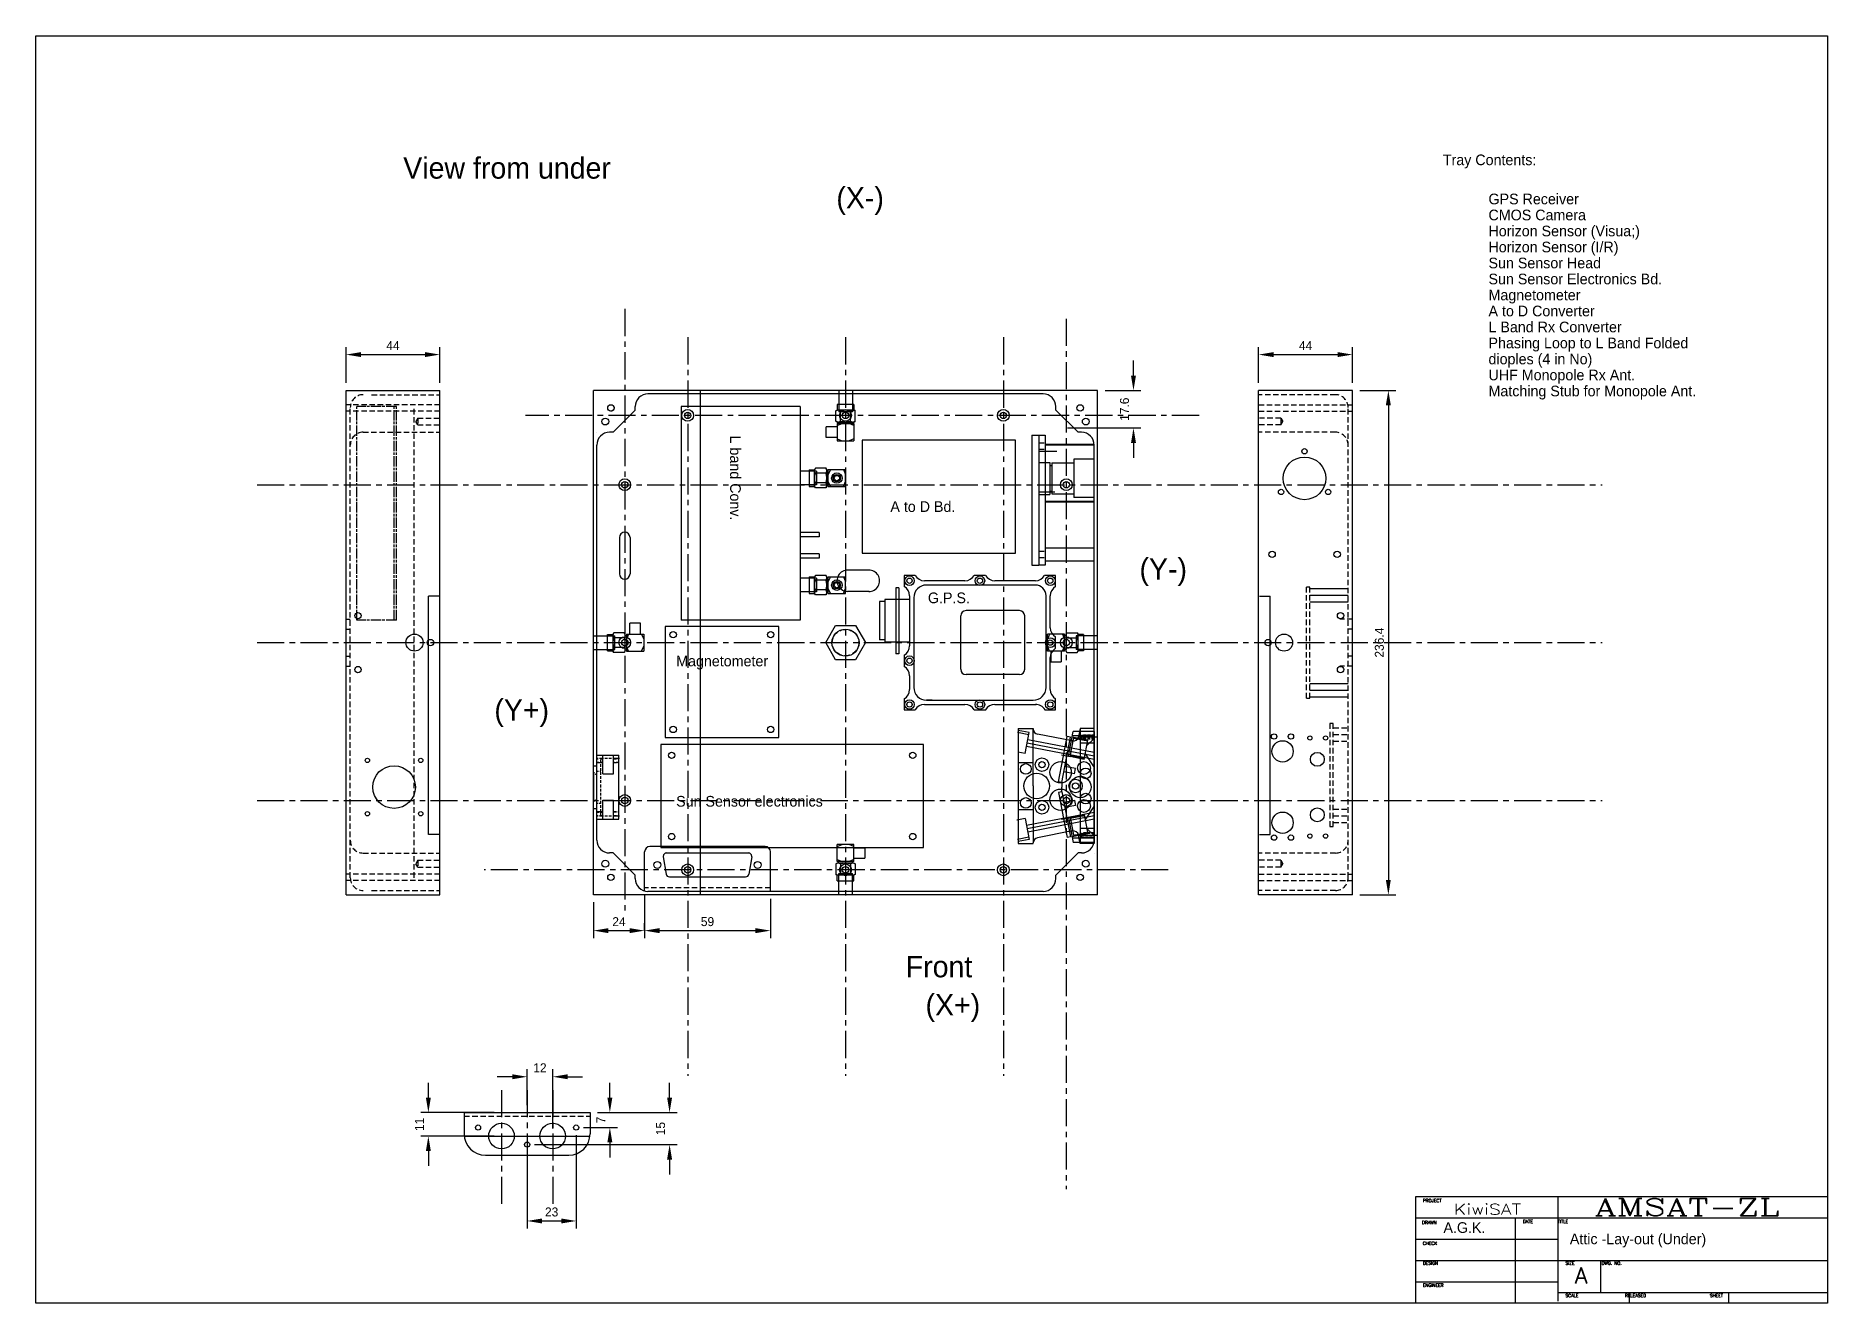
# Model space of a CAD drawing. Header units: millimetres. Extents: x 0 to 840, y 0 to 594.
import ezdxf
from ezdxf.enums import TextEntityAlignment as Align

# ---------------------------------------------------------------- set-up
doc = ezdxf.new("R2010")
doc.units = ezdxf.units.MM
doc.header["$LTSCALE"] = 0.4
doc.header["$PDMODE"] = 3
for name, pattern in [('AM_ISO08W050', [18, 12, -1.5, 3, -1.5]), ('CENTER', [50.8, 31.75, -6.35, 6.35, -6.35]), ('HIDDEN', [9.525, 6.35, -3.175]), ('HIDDEN2', [4.7625, 3.175, -1.5875])]:
    doc.linetypes.add(name, pattern=pattern)
doc.layers.add('AM_5', color=3, linetype='Continuous', lineweight=25)
doc.layers.add('AM_7', color=4, linetype='AM_ISO08W050', lineweight=25)
for name, color, linetype in [('BORDER', 7, 'Continuous'), ('CL', 3, 'CENTER'), ('DIMS', 6, 'Continuous'), ('HID', 2, 'HIDDEN'), ('HIDDEN', 2, 'HIDDEN2'), ('OUT', 1, 'Continuous'), ('S2', 7, 'Continuous'), ('SECT', 4, 'Continuous')]:
    doc.layers.add(name, color=color, linetype=linetype)
doc.styles.add('COMPLEX', font='complex', dxfattribs={"width": 1.5, "height": 8})
doc.styles.add('SIMPLEX', font='simplex', dxfattribs={"height": 0.06})
doc.dimstyles.new('A3DIM$0', dxfattribs={"dimscale": 1.4, "dimtxt": 3, "dimasz": 5, "dimexe": 2.5, "dimexo": 2.5, "dimgap": 1.5, "dimtad": 1, "dimtoh": 1, "dimdsep": 46, "dimtxsty": 'Standard', "dimcen": 2, "dimazin": 2, "dimtfac": 1, "dimtofl": 0, "dimtmove": 0, "dimatfit": 3, "dimfxl": 0, "dimarcsym": 0})

msp = doc.modelspace()

# ---------------------------------------------------------------- texts
for s, p in [('Tray Contents:', (659.611, 533.386)), ('GPS Receiver', (681.022, 515.042)), ('CMOS Camera', (681.022, 507.542)), ('Horizon Sensor (Visua;)', (681.022, 500.042)), ('Horizon Sensor (I/R)', (681.022, 492.542)), ('Sun Sensor Head', (681.022, 485.042)), ('Sun Sensor Electronics Bd.', (681.022, 477.542)), ('Magnetometer', (681.022, 470.042)), ('A to D Converter', (681.022, 462.542)), ('L Band Rx Converter', (681.022, 455.042)), ('Phasing Loop to L Band Folded ', (681.022, 447.542)), ('dioples (4 in No)', (681.022, 440.042)), ('UHF Monopole Rx Ant.', (681.022, 432.542)), ('Matching Stub for Monopole Ant.', (681.022, 425.042)), ('A.G.K.', (659.907, 32.923)), ('Attic -Lay-out (Under)', (719.16, 27.617))]:
    msp.add_text(s, height=5).set_placement(p)
at = {"layer": 'BORDER', "style": 'SIMPLEX'}
for s, height, p in [('PROJECT', 1.5, (650.242, 47.333)), ('DRAWN', 1.5, (649.893, 37.066)), ('DATE          TITLE', 1.49999, (697.114, 37.545)), ('CHECK', 1.5, (650.242, 27.278)), ('DESIGN', 1.5, (650.242, 17.986)), ('SIZE           DWG. NO.', 1.49999, (717.113, 17.986)), ('ENGINEER', 1.5, (650.242, 7.702)), ('SCALE                   RELEASED                          SHEET', 1.49999, (717.113, 2.817))]:
    msp.add_text(s, height=height, dxfattribs=at).set_placement(p)
at = {"layer": 'BORDER'}
for s, height, style, width, p in [('KiwiSAT', 5, 'SIMPLEX', 1.3, (680.567, 41.473)), ('AMSAT-ZL', 8, 'COMPLEX', 1.5, (773.985, 40.978))]:
    msp.add_text(s, height=height, dxfattribs=dict(at, style=style, width=width)).set_placement(p, align=Align.CENTER)
at = {"layer": 'BORDER', "style": 'SIMPLEX'}
msp.add_text('A', height=7.62, dxfattribs=at).set_placement((724.476, 9.143), align=Align.CENTER)
at = {"layer": 'OUT'}
for s, height, p in [('View from under', 10, (172.238, 527.071)), ('(X-)', 10, (375.295, 513.095)), ('A to D Bd.', 5, (400.618, 370.849)), ('(Y-)', 10, (517.395, 339.155)), ('G.P.S.', 5, (418.222, 328.081)), ('Magnetometer', 5, (300.191, 298.474)), ('(Y+)', 10, (214.956, 273.073)), ('Sun Sensor electronics', 5, (300.166, 232.74)), ('Front ', 10, (407.812, 152.727)), ('(X+)', 10, (417.089, 134.833))]:
    msp.add_text(s, height=height, dxfattribs=at).set_placement(p)
msp.add_text('L band Conv.', height=5, rotation=270, dxfattribs=at).set_placement((325.485, 406.634))

# ---------------------------------------------------------------- blocks, each defined once
blk = doc.blocks.new('*D21')
at = {"layer": 'AM_5', "color": 0, "lineweight": -2}
for p, q in [((620.77, 427.8), (637.57, 427.8)), ((634.07, 420.8), (634.07, 198.4)), ((620.77, 191.4), (637.57, 191.4))]:
    blk.add_line(p, q, dxfattribs=at)
at = {"layer": 'AM_5', "color": 0}
for points in [[(632.9, 420.8), (635.23, 420.8), (634.07, 427.8)], [(632.9, 198.4), (635.23, 198.4), (634.07, 191.4)]]:
    blk.add_solid(points, dxfattribs=at)
at = {"layer": 'Defpoints', "color": 0}
for p in [(617.27, 427.8), (617.27, 191.4), (634.07, 191.4)]:
    blk.add_point(p, dxfattribs=at)
at = {"layer": 'AM_5', "color": 0, "insert": (629.87, 309.6), "char_height": 4.2, "attachment_point": 5, "rotation": 90}
blk.add_mtext('236.4', dxfattribs=at)
blk = doc.blocks.new('*D22')
at = {"layer": 'AM_5', "color": 0, "lineweight": -2}
for p, q in [((261.38, 187.9), (261.38, 171.1)), ((285.38, 191.1), (285.38, 171.1)), ((268.38, 174.6), (278.38, 174.6))]:
    blk.add_line(p, q, dxfattribs=at)
at = {"layer": 'AM_5', "color": 0}
for points in [[(268.38, 175.77), (268.38, 173.44), (261.38, 174.6)], [(278.38, 175.77), (278.38, 173.44), (285.38, 174.6)]]:
    blk.add_solid(points, dxfattribs=at)
at = {"layer": 'Defpoints', "color": 0}
for p in [(285.38, 194.6), (261.38, 191.4), (285.38, 174.6)]:
    blk.add_point(p, dxfattribs=at)
at = {"layer": 'AM_5', "color": 0, "insert": (273.38, 178.8), "char_height": 4.2, "attachment_point": 5}
blk.add_mtext('24', dxfattribs=at)
blk = doc.blocks.new('*D23')
at = {"layer": 'AM_5', "color": 0, "lineweight": -2}
for p, q in [((344.38, 189.5), (344.38, 171.1)), ((285.38, 174.6), (285.38, 178.1)), ((292.38, 174.6), (337.38, 174.6))]:
    blk.add_line(p, q, dxfattribs=at)
at = {"layer": 'AM_5', "color": 0}
for points in [[(292.38, 175.77), (292.38, 173.44), (285.38, 174.6)], [(337.38, 175.77), (337.38, 173.44), (344.38, 174.6)]]:
    blk.add_solid(points, dxfattribs=at)
at = {"layer": 'Defpoints', "color": 0}
for p in [(344.38, 193), (285.38, 171.1), (344.38, 174.6)]:
    blk.add_point(p, dxfattribs=at)
at = {"layer": 'AM_5', "color": 0, "insert": (314.88, 178.8), "char_height": 4.2, "attachment_point": 5}
blk.add_mtext('59', dxfattribs=at)
blk = doc.blocks.new('*D24')
at = {"layer": 'AM_5', "color": 0, "lineweight": -2}
for p, q in [((514.58, 434.8), (514.58, 441.8)), ((501.28, 427.8), (518.08, 427.8)), ((483.68, 410.2), (518.08, 410.2)), ((514.58, 403.2), (514.58, 396.2))]:
    blk.add_line(p, q, dxfattribs=at)
at = {"layer": 'AM_5', "color": 0}
for points in [[(513.42, 434.8), (515.75, 434.8), (514.58, 427.8)], [(513.42, 403.2), (515.75, 403.2), (514.58, 410.2)]]:
    blk.add_solid(points, dxfattribs=at)
at = {"layer": 'Defpoints', "color": 0}
for p in [(497.78, 427.8), (514.58, 427.8), (480.18, 410.2)]:
    blk.add_point(p, dxfattribs=at)
at = {"layer": 'AM_5', "color": 0, "insert": (510.38, 419), "char_height": 4.2, "attachment_point": 5, "rotation": 90}
blk.add_mtext('17.6', dxfattribs=at)
blk = doc.blocks.new('*D25')
at = {"layer": 'AM_5', "color": 0, "lineweight": -2}
for p, q in [((145.43, 431.3), (145.43, 448.1)), ((189.43, 431.3), (189.43, 448.1)), ((152.43, 444.6), (182.43, 444.6))]:
    blk.add_line(p, q, dxfattribs=at)
at = {"layer": 'AM_5', "color": 0}
for points in [[(152.43, 445.77), (152.43, 443.44), (145.43, 444.6)], [(182.43, 445.77), (182.43, 443.44), (189.43, 444.6)]]:
    blk.add_solid(points, dxfattribs=at)
at = {"layer": 'Defpoints', "color": 0}
for p in [(189.43, 444.6), (145.43, 427.8), (189.43, 427.8)]:
    blk.add_point(p, dxfattribs=at)
at = {"layer": 'AM_5', "color": 0, "insert": (167.43, 448.8), "char_height": 4.2, "attachment_point": 5}
blk.add_mtext('44', dxfattribs=at)
blk = doc.blocks.new('*D26')
at = {"layer": 'AM_5', "color": 0, "lineweight": -2}
for p, q in [((573.27, 431.3), (573.27, 448.1)), ((617.27, 431.3), (617.27, 448.1)), ((580.27, 444.6), (610.27, 444.6))]:
    blk.add_line(p, q, dxfattribs=at)
at = {"layer": 'AM_5', "color": 0}
for points in [[(580.27, 445.77), (580.27, 443.44), (573.27, 444.6)], [(610.27, 445.77), (610.27, 443.44), (617.27, 444.6)]]:
    blk.add_solid(points, dxfattribs=at)
at = {"layer": 'Defpoints', "color": 0}
for p in [(617.27, 444.6), (573.27, 427.8), (617.27, 427.8)]:
    blk.add_point(p, dxfattribs=at)
at = {"layer": 'AM_5', "color": 0, "insert": (595.27, 448.8), "char_height": 4.2, "attachment_point": 5}
blk.add_mtext('44', dxfattribs=at)
blk = doc.blocks.new('*D27')
at = {"layer": 'AM_5', "color": 0, "lineweight": -2}
for p, q in [((269.11, 96.31), (269.11, 103.31)), ((263.32, 89.31), (272.61, 89.31)), ((256.82, 82.31), (272.61, 82.31)), ((269.11, 75.31), (269.11, 68.31))]:
    blk.add_line(p, q, dxfattribs=at)
at = {"layer": 'AM_5', "color": 0}
for points in [[(267.94, 96.31), (270.27, 96.31), (269.11, 89.31)], [(267.94, 75.31), (270.27, 75.31), (269.11, 82.31)]]:
    blk.add_solid(points, dxfattribs=at)
at = {"layer": 'Defpoints', "color": 0}
for p in [(259.82, 89.31), (253.32, 82.31), (269.11, 82.31)]:
    blk.add_point(p, dxfattribs=at)
at = {"layer": 'AM_5', "color": 0, "insert": (264.91, 85.81), "char_height": 4.2, "attachment_point": 5, "rotation": 90}
blk.add_mtext('7', dxfattribs=at)
blk = doc.blocks.new('*D28')
at = {"layer": 'AM_5', "color": 0, "lineweight": -2}
for p, q in [((297.11, 96.31), (297.11, 103.31)), ((263.32, 89.31), (300.61, 89.31)), ((233.82, 74.31), (300.61, 74.31)), ((297.11, 67.31), (297.11, 60.31))]:
    blk.add_line(p, q, dxfattribs=at)
at = {"layer": 'AM_5', "color": 0}
for points in [[(295.94, 96.31), (298.27, 96.31), (297.11, 89.31)], [(295.94, 67.31), (298.27, 67.31), (297.11, 74.31)]]:
    blk.add_solid(points, dxfattribs=at)
at = {"layer": 'Defpoints', "color": 0}
for p in [(259.82, 89.31), (230.32, 74.31), (297.11, 74.31)]:
    blk.add_point(p, dxfattribs=at)
at = {"layer": 'AM_5', "color": 0, "insert": (292.91, 81.81), "char_height": 4.2, "attachment_point": 5, "rotation": 90}
blk.add_mtext('15', dxfattribs=at)
blk = doc.blocks.new('*D29')
at = {"layer": 'AM_5', "color": 0, "lineweight": -2}
for p, q in [((253.32, 78.81), (253.32, 35.01)), ((230.32, 70.81), (230.32, 35.01)), ((237.32, 38.51), (246.32, 38.51))]:
    blk.add_line(p, q, dxfattribs=at)
at = {"layer": 'AM_5', "color": 0}
for points in [[(237.32, 39.68), (237.32, 37.35), (230.32, 38.51)], [(246.32, 39.68), (246.32, 37.35), (253.32, 38.51)]]:
    blk.add_solid(points, dxfattribs=at)
at = {"layer": 'Defpoints', "color": 0}
for p in [(253.32, 82.31), (230.32, 74.31), (253.32, 38.51)]:
    blk.add_point(p, dxfattribs=at)
at = {"layer": 'AM_5', "color": 0, "insert": (241.82, 42.71), "char_height": 4.2, "attachment_point": 5}
blk.add_mtext('23', dxfattribs=at)
blk = doc.blocks.new('*D30')
at = {"layer": 'AM_5', "color": 0, "lineweight": -2}
for p, q in [((230.32, 92.81), (230.32, 109.61)), ((242.32, 81.81), (242.32, 109.61)), ((223.32, 106.11), (216.32, 106.11)), ((249.32, 106.11), (256.32, 106.11))]:
    blk.add_line(p, q, dxfattribs=at)
at = {"layer": 'AM_5', "color": 0}
for points in [[(223.32, 107.28), (223.32, 104.95), (230.32, 106.11)], [(249.32, 107.28), (249.32, 104.95), (242.32, 106.11)]]:
    blk.add_solid(points, dxfattribs=at)
at = {"layer": 'Defpoints', "color": 0}
for p in [(242.32, 106.11), (230.32, 89.31), (242.32, 78.31)]:
    blk.add_point(p, dxfattribs=at)
at = {"layer": 'AM_5', "color": 0, "insert": (236.32, 110.31), "char_height": 4.2, "attachment_point": 5}
blk.add_mtext('12', dxfattribs=at)
blk = doc.blocks.new('*D31')
at = {"layer": 'AM_5', "color": 0, "lineweight": -2}
for p, q in [((184.02, 96.31), (184.02, 103.31)), ((214.82, 89.31), (180.52, 89.31)), ((214.82, 78.31), (180.52, 78.31)), ((184.02, 71.31), (184.02, 64.31))]:
    blk.add_line(p, q, dxfattribs=at)
at = {"layer": 'AM_5', "color": 0}
for points in [[(182.85, 96.31), (185.18, 96.31), (184.02, 89.31)], [(182.85, 71.31), (185.18, 71.31), (184.02, 78.31)]]:
    blk.add_solid(points, dxfattribs=at)
at = {"layer": 'Defpoints', "color": 0}
for p in [(218.32, 89.31), (184.02, 78.31), (218.32, 78.31)]:
    blk.add_point(p, dxfattribs=at)
at = {"layer": 'AM_5', "color": 0, "insert": (179.82, 83.81), "char_height": 4.2, "attachment_point": 5, "rotation": 90}
blk.add_mtext('11', dxfattribs=at)

# ---------------------------------------------------------------- dimensions: what is measured, and where the dimension line sits
at = {"layer": 'AM_5'}
for base, p1, p2, picture, middle in [((189.426, 444.602), (145.426, 427.802), (189.426, 427.802), '*D25', (167.426, 448.802)), ((242.315, 106.115), (230.315, 89.315), (242.315, 78.315), '*D30', (236.315, 110.315))]:
    dim = msp.add_linear_dim(base=base, p1=p1, p2=p2, dimstyle='A3DIM$0', override={"dimscale": 1.4}, dxfattribs=at)
    dim.commit()
    dim.dimension.update_dxf_attribs({"geometry": picture, "text_midpoint": middle})
for base, p1, p2, angle, picture, middle in [((617.267, 444.602), (573.267, 427.802), (617.267, 427.802), 0, '*D26', (595.267, 448.802)), ((514.584, 427.802), (480.184, 410.202), (497.784, 427.802), 90, '*D24', (510.384, 419.002)), ((634.067, 191.402), (617.267, 427.802), (617.267, 191.402), 90, '*D21', (629.867, 309.602)), ((285.384, 174.602), (261.384, 191.402), (285.384, 194.602), 0, '*D22', (273.384, 178.802)), ((344.384, 174.602), (285.384, 171.102), (344.384, 193.002), 0, '*D23', (314.884, 178.802)), ((184.015, 78.315), (218.315, 89.315), (218.315, 78.315), 90, '*D31', (179.815, 83.815)), ((297.108, 74.315), (259.815, 89.315), (230.315, 74.315), 90, '*D28', (292.908, 81.815)), ((269.108, 82.315), (259.815, 89.315), (253.315, 82.315), 90, '*D27', (264.908, 85.815)), ((253.315, 38.515), (230.315, 74.315), (253.315, 82.315), 0, '*D29', (241.815, 42.715))]:
    dim = msp.add_linear_dim(base=base, p1=p1, p2=p2, angle=angle, dimstyle='A3DIM$0', override={"dimscale": 1.4}, dxfattribs=at)
    dim.commit()
    dim.dimension.update_dxf_attribs({"geometry": picture, "text_midpoint": middle})

# ---------------------------------------------------------------- linework, layer by layer
for p, q in [((145.426, 191.402), (145.426, 427.802)), ((145.426, 191.402), (145.426, 427.802)), ((145.426, 427.802), (189.426, 427.802)), ((189.426, 191.402), (189.426, 427.802)), ((497.784, 427.802), (261.384, 427.802)), ((261.384, 191.402), (261.384, 427.802)), ((280.984, 418.602), (280.984, 420.202)), ((472.184, 426.202), (286.984, 426.202)), ((311.584, 191.402), (311.584, 427.802)), ((376.384, 427.802), (376.384, 417.802)), ((382.784, 421.202), (376.384, 421.202)), ((382.784, 427.802), (382.784, 417.802)), ((478.184, 418.602), (478.184, 420.202)), ((497.784, 191.402), (497.784, 427.802)), ((617.267, 427.802), (573.267, 427.802)), ((573.267, 191.402), (573.267, 427.802)), ((617.267, 191.402), (617.267, 427.802)), ((617.267, 191.402), (617.267, 427.802)), ((280.984, 418.602), (270.584, 408.202)), ((382.784, 417.802), (376.384, 417.802)), ((478.184, 418.602), (488.584, 408.202)), ((262.959, 408.227), (262.959, 408.227)), ((270.584, 408.202), (268.984, 408.202)), ((466.984, 406.902), (466.984, 345.902)), ((466.984, 406.902), (470.184, 406.902)), ((490.184, 408.202), (488.584, 408.202)), ((262.984, 217.002), (262.984, 402.202)), ((496.184, 217.002), (496.184, 402.202)), ((273.584, 358.863), (273.584, 341.863)), ((278.584, 358.863), (278.584, 341.863)), ((466.984, 345.902), (470.184, 345.902)), ((390.776, 343.598), (380.708, 343.6)), ((390.724, 333.604), (380.539, 333.602)), ((261.384, 312.802), (271.384, 312.802)), ((267.984, 306.402), (267.984, 312.802)), ((271.384, 306.402), (271.384, 312.802)), ((497.784, 312.802), (487.784, 312.802)), ((487.784, 312.802), (487.784, 306.402)), ((491.184, 312.802), (491.184, 306.402)), ((261.384, 306.402), (271.384, 306.402)), ((497.784, 306.402), (487.784, 306.402)), ((262.984, 256.902), (273.384, 256.902)), ((262.984, 251.902), (262.984, 256.902)), ((262.984, 256.902), (273.384, 256.902)), ((265.884, 248.115), (265.884, 256.902)), ((270.884, 248.115), (270.884, 256.902)), ((273.384, 255.402), (273.384, 256.902)), ((273.384, 226.902), (273.384, 256.902)), ((273.384, 255.402), (273.584, 255.402)), ((261.434, 248.902), (261.434, 251.902)), ((262.984, 231.902), (262.984, 251.902)), ((265.884, 248.115), (270.884, 248.115)), ((265.884, 226.902), (265.884, 235.689)), ((265.884, 235.689), (270.884, 235.689)), ((270.884, 226.902), (270.884, 235.689)), ((261.434, 231.902), (261.434, 234.902)), ((262.984, 226.902), (262.984, 231.902)), ((262.984, 226.902), (273.384, 226.902)), ((262.984, 226.902), (273.384, 226.902)), ((273.384, 226.902), (273.384, 228.402)), ((273.384, 228.402), (273.584, 228.402)), ((460.382, 226.536), (459.891, 226.441)), ((270.584, 211.002), (268.984, 211.002)), ((270.584, 211.002), (280.984, 200.602)), ((285.384, 193.219), (285.384, 211.502)), ((341.884, 214.002), (287.884, 214.002)), ((295.73, 211.002), (334.038, 211.002)), ((344.384, 193.002), (344.384, 211.502)), ((488.584, 211.002), (478.184, 200.602)), ((490.184, 211.002), (488.584, 211.002)), ((496.209, 210.977), (496.209, 210.977)), ((294.15, 209.147), (295.443, 201.147)), ((335.618, 209.147), (334.325, 201.147)), ((280.984, 199.002), (280.984, 200.602)), ((297.023, 199.802), (332.745, 199.802)), ((376.384, 191.402), (376.384, 201.402)), ((376.384, 201.402), (382.784, 201.402)), ((376.384, 198.002), (382.784, 198.002)), ((382.784, 191.402), (382.784, 201.402)), ((478.184, 199.002), (478.184, 200.602)), ((145.426, 191.402), (189.426, 191.402)), ((497.784, 191.402), (261.384, 191.402)), ((472.184, 193.002), (286.984, 193.002)), ((617.267, 191.402), (573.267, 191.402)), ((200.815, 89.315), (259.815, 89.315)), ((200.815, 89.315), (200.815, 79.315)), ((259.815, 89.315), (259.815, 79.315)), ((200.815, 78.315), (259.815, 78.315)), ((210.815, 69.315), (249.815, 69.315))]:
    msp.add_line(p, q)
at = {"color": 7, "linetype": 'Continuous'}
for p, q in [((383.46, 421.202), (375.707, 421.202)), ((375.707, 421.202), (375.707, 418.668)), ((383.46, 421.202), (383.46, 418.668)), ((375.02, 418.24), (375.631, 418.668)), ((375.02, 413.346), (375.02, 418.24)), ((375.631, 412.993), (375.02, 413.346)), ((375.631, 418.668), (383.536, 418.668)), ((375.631, 412.993), (383.536, 412.993)), ((375.631, 412.258), (375.631, 404.227)), ((375.631, 412.258), (383.536, 412.258)), ((375.631, 411.313), (377.947, 412.258)), ((377.302, 413.346), (377.302, 418.24)), ((378.603, 412.993), (378.603, 412.258)), ((383.536, 411.313), (381.221, 412.258)), ((381.866, 413.346), (381.866, 418.24)), ((382.903, 412.993), (382.903, 412.258)), ((384.148, 418.24), (383.536, 418.668)), ((383.536, 412.993), (384.148, 413.346)), ((383.536, 412.258), (383.536, 404.227)), ((384.148, 413.346), (384.148, 418.24)), ((370.501, 405.785), (370.501, 410.7)), ((375.631, 410.7), (370.501, 410.7)), ((375.631, 405.785), (370.501, 405.785)), ((375.631, 405.172), (377.947, 404.227)), ((375.631, 404.227), (383.536, 404.227)), ((383.536, 405.172), (381.221, 404.227)), ((362.584, 390.604), (362.584, 382.851)), ((362.584, 390.604), (365.118, 390.604)), ((365.546, 391.292), (365.118, 390.68)), ((365.118, 382.775), (365.118, 390.68)), ((370.44, 391.292), (365.546, 391.292)), ((370.44, 389.01), (365.546, 389.01)), ((370.793, 390.68), (370.44, 391.292)), ((370.793, 382.775), (370.793, 390.68)), ((370.793, 390.047), (371.528, 390.047)), ((372.473, 390.68), (371.528, 388.365)), ((371.528, 382.775), (371.528, 390.68)), ((371.528, 390.68), (379.559, 390.68)), ((378.614, 390.68), (379.559, 388.365)), ((379.559, 382.775), (379.559, 390.68)), ((362.584, 382.851), (365.118, 382.851)), ((365.546, 382.164), (365.118, 382.775)), ((370.44, 384.446), (365.546, 384.446)), ((370.44, 382.164), (365.546, 382.164)), ((370.793, 382.775), (370.44, 382.164)), ((370.793, 383.409), (371.528, 383.409)), ((372.473, 382.775), (371.528, 385.09)), ((371.528, 382.775), (379.559, 382.775)), ((378.614, 382.775), (379.559, 385.09)), ((362.584, 340.434), (362.584, 332.681)), ((362.584, 340.434), (365.118, 340.434)), ((365.546, 341.122), (365.118, 340.51)), ((365.118, 332.605), (365.118, 340.51)), ((370.44, 341.122), (365.546, 341.122)), ((370.44, 338.84), (365.546, 338.84)), ((370.793, 340.51), (370.44, 341.122)), ((370.793, 332.605), (370.793, 340.51)), ((370.793, 339.877), (371.528, 339.877)), ((372.473, 340.51), (371.528, 338.195)), ((371.528, 332.605), (371.528, 340.51)), ((371.528, 340.51), (379.559, 340.51)), ((378.614, 340.51), (379.559, 338.195)), ((379.559, 332.605), (379.559, 340.51)), ((362.584, 332.681), (365.118, 332.681)), ((365.546, 331.994), (365.118, 332.605)), ((370.44, 334.276), (365.546, 334.276)), ((370.44, 331.994), (365.546, 331.994)), ((370.793, 332.605), (370.44, 331.994)), ((370.793, 333.239), (371.528, 333.239)), ((372.473, 332.605), (371.528, 334.92)), ((371.528, 332.605), (379.559, 332.605)), ((378.614, 332.605), (379.559, 334.92)), ((267.984, 305.726), (267.984, 313.479)), ((267.984, 313.479), (270.518, 313.479)), ((270.946, 314.166), (270.518, 313.555)), ((270.518, 313.555), (270.518, 305.65)), ((275.84, 314.166), (270.946, 314.166)), ((275.84, 311.884), (270.946, 311.884)), ((276.193, 313.555), (275.84, 314.166)), ((276.193, 313.555), (276.193, 305.65)), ((276.193, 312.921), (276.928, 312.921)), ((276.928, 313.555), (284.959, 313.555)), ((276.928, 313.555), (276.928, 305.65)), ((277.873, 313.555), (276.928, 311.239)), ((283.401, 318.685), (278.486, 318.685)), ((278.486, 313.555), (278.486, 318.685)), ((283.401, 313.555), (283.401, 318.685)), ((284.014, 313.555), (284.959, 311.239)), ((284.959, 313.555), (284.959, 305.65)), ((482.24, 313.555), (474.208, 313.555)), ((474.208, 305.65), (474.208, 313.555)), ((475.154, 313.555), (474.208, 311.239)), ((481.295, 313.555), (482.24, 311.239)), ((482.24, 305.65), (482.24, 313.555)), ((482.975, 312.921), (482.24, 312.921)), ((482.975, 313.555), (483.328, 314.166)), ((482.975, 305.65), (482.975, 313.555)), ((483.328, 314.166), (488.222, 314.166)), ((483.328, 311.884), (488.222, 311.884)), ((488.222, 314.166), (488.65, 313.555)), ((488.65, 305.65), (488.65, 313.555)), ((491.184, 313.479), (488.65, 313.479)), ((491.184, 313.479), (491.184, 305.726)), ((267.984, 305.726), (270.518, 305.726)), ((270.946, 305.038), (270.518, 305.65)), ((275.84, 307.32), (270.946, 307.32)), ((275.84, 305.038), (270.946, 305.038)), ((276.193, 305.65), (275.84, 305.038)), ((276.193, 306.283), (276.928, 306.283)), ((277.873, 305.65), (276.928, 307.965)), ((276.928, 305.65), (284.959, 305.65)), ((284.014, 305.65), (284.959, 307.965)), ((475.154, 305.65), (474.208, 307.965)), ((482.24, 305.65), (474.208, 305.65)), ((475.767, 305.65), (475.767, 300.519)), ((480.682, 305.65), (480.682, 300.519)), ((481.295, 305.65), (482.24, 307.965)), ((482.975, 306.283), (482.24, 306.283)), ((482.975, 305.65), (483.328, 305.038)), ((483.328, 307.32), (488.222, 307.32)), ((483.328, 305.038), (488.222, 305.038)), ((488.222, 305.038), (488.65, 305.65)), ((491.184, 305.726), (488.65, 305.726)), ((475.767, 300.519), (480.682, 300.519)), ((375.631, 206.946), (375.631, 214.977)), ((383.536, 214.977), (375.631, 214.977)), ((375.631, 214.032), (377.947, 214.977)), ((383.536, 214.032), (381.221, 214.977)), ((383.536, 206.946), (383.536, 214.977)), ((383.536, 213.419), (388.667, 213.419)), ((388.667, 213.419), (388.667, 208.504)), ((375.631, 206.211), (375.02, 205.858)), ((375.02, 205.858), (375.02, 200.964)), ((375.631, 207.891), (377.947, 206.946)), ((383.536, 206.946), (375.631, 206.946)), ((383.536, 206.211), (375.631, 206.211)), ((376.265, 206.211), (376.265, 206.946)), ((377.302, 205.858), (377.302, 200.964)), ((383.536, 207.891), (381.221, 206.946)), ((381.866, 205.858), (381.866, 200.964)), ((382.903, 206.211), (382.903, 206.946)), ((383.536, 208.504), (388.667, 208.504)), ((383.536, 206.211), (384.148, 205.858)), ((384.148, 205.858), (384.148, 200.964)), ((375.02, 200.964), (375.631, 200.536)), ((383.536, 200.536), (375.631, 200.536)), ((375.707, 198.002), (375.707, 200.536)), ((375.707, 198.002), (383.46, 198.002)), ((383.46, 198.002), (383.46, 200.536)), ((384.148, 200.964), (383.536, 200.536))]:
    msp.add_line(p, q, dxfattribs=at)
at = {"linetype": 'Continuous'}
for p, q in [((261.434, 251.902), (262.984, 251.902)), ((261.434, 248.902), (261.434, 234.902)), ((261.434, 231.902), (262.934, 231.902))]:
    msp.add_line(p, q, dxfattribs=at)
msp.add_lwpolyline([(0, 0), (0, 594), (840, 594), (840, 0), (0, 0)], close=True)
for centre, radius in [((269.584, 419.602), 1.5), ((489.584, 419.602), 1.5), ((266.954, 413.227), 1.6), ((305.584, 416.102), 2.75), ((305.584, 416.102), 1.5), ((379.584, 416.102), 2.75), ((379.584, 416.102), 1.5), ((453.584, 416.102), 2.75), ((453.584, 416.102), 1.5), ((492.214, 413.227), 1.6), ((375.543, 386.728), 2.46), ((375.543, 386.728), 1.7), ((375.543, 386.728), 1.25), ((276.084, 383.602), 2.75), ((276.084, 383.602), 1.5), ((483.084, 383.602), 2.75), ((483.084, 383.602), 1.5), ((375.543, 336.558), 2.46), ((375.543, 336.558), 1.7), ((375.543, 336.558), 1.25), ((276.084, 309.602), 2.75), ((276.084, 309.602), 1.5), ((483.084, 309.602), 2.75), ((483.084, 309.602), 1.5), ((276.084, 235.602), 2.75), ((276.084, 235.602), 1.5), ((483.084, 235.602), 2.75), ((483.084, 235.602), 1.5), ((266.954, 205.977), 1.6), ((291.384, 205.402), 1.6), ((305.584, 203.102), 2.75), ((305.584, 203.102), 1.5), ((338.384, 205.402), 1.6), ((379.584, 203.102), 2.75), ((379.584, 203.102), 1.5), ((453.584, 203.102), 2.75), ((453.584, 203.102), 1.5), ((492.214, 205.977), 1.6), ((269.584, 199.602), 1.5), ((489.584, 199.602), 1.5), ((218.315, 78.315), 6.003), ((242.315, 78.315), 6.003), ((207.315, 82.315), 1.2), ((253.315, 82.315), 1.2), ((230.315, 74.315), 1.2)]:
    msp.add_circle(centre, radius)
for centre, radius, start, end in [((286.984, 420.202), 6, 90, 180), ((472.184, 420.202), 6, 0, 90), ((268.984, 402.202), 6, 90, 180), ((490.184, 402.202), 6, 0, 90), ((276.084, 358.863), 2.5, 0, 180), ((276.084, 341.863), 2.5, 180, 0), ((380.584, 338.602), 5, 88.575733, 270.539074), ((390.584, 338.602), 5, 268.41889, 92.183122), ((268.984, 217.002), 6, 180, 270), ((287.884, 211.502), 2.5, 90, 180), ((295.73, 209.402), 1.6, 90, 189.180918), ((334.038, 209.402), 1.6, 350.819082, 90), ((341.884, 211.502), 2.5, 360, 90), ((490.184, 217.002), 6, 270, 0), ((286.984, 199.002), 6, 180, 270), ((297.023, 201.402), 1.6, 189.180918, 270), ((332.745, 201.402), 1.6, 270, 350.819082), ((472.184, 199.002), 6, 270, 0), ((210.815, 79.315), 10, 180, 270), ((249.815, 79.315), 10, 270, 0)]:
    msp.add_arc(centre, radius, start, end)
at = {"color": 7, "linetype": 'Continuous'}
for points, start_tangent, end_tangent in [([(375.02, 418.24), (375.261, 418.395), (375.491, 418.514), (375.716, 418.599), (375.939, 418.651), (376.161, 418.668)], (0.8191621, 0.5735621), (1, 0)), ([(375.02, 413.346), (375.258, 413.22), (375.487, 413.122), (375.713, 413.051), (375.718, 413.05)], (0.8660254, -0.5), (0.9696099, -0.2446562)), ([(375.718, 413.05), (375.937, 413.008), (376.088, 412.995)], (0.9696099, -0.2446562), (0.9990804, -0.0428766)), ([(376.161, 418.668), (376.383, 418.651), (376.606, 418.599), (376.831, 418.514), (377.061, 418.395), (377.302, 418.24)], (1, 0), (0.8191621, -0.5735621)), ([(376.161, 412.993), (376.385, 413.008), (376.609, 413.051), (376.834, 413.122), (377.064, 413.22), (377.302, 413.346)], (1, 0), (0.8660254, 0.5)), ([(377.302, 418.24), (377.784, 418.395), (378.245, 418.514), (378.695, 418.599), (379.14, 418.651), (379.584, 418.668)], (0.9438316, 0.3304267), (1, 0)), ([(377.302, 413.346), (377.778, 413.22), (378.237, 413.122), (378.688, 413.051), (379.136, 413.008), (379.584, 412.993)], (0.9607689, -0.2773501), (1, 0)), ([(378.426, 412.995), (378.499, 412.993)], (0.9990804, -0.0428766), (1, 0)), ([(379.584, 418.668), (380.028, 418.651), (380.473, 418.599), (380.923, 418.514), (381.384, 418.395), (381.866, 418.24)], (1, 0), (0.9438316, -0.3304267)), ([(379.584, 412.993), (380.032, 413.008), (380.48, 413.051), (380.931, 413.122), (381.39, 413.22), (381.866, 413.346)], (1, 0), (0.9607689, 0.2773501)), ([(381.866, 418.24), (382.107, 418.395), (382.337, 418.514), (382.562, 418.599), (382.785, 418.651), (383.007, 418.668)], (0.8191621, 0.5735621), (1, 0)), ([(381.866, 413.346), (382.104, 413.22), (382.333, 413.122), (382.559, 413.051), (382.783, 413.008), (383.007, 412.993)], (0.8660254, -0.5), (1, 0)), ([(383.007, 418.668), (383.229, 418.651), (383.452, 418.599), (383.677, 418.514), (383.907, 418.395), (384.148, 418.24)], (1, 0), (0.8191621, -0.5735621)), ([(383.007, 412.993), (383.08, 412.995)], (1, 0), (0.9990804, 0.0428766)), ([(383.08, 412.995), (383.231, 413.008), (383.449, 413.05)], (0.9990804, 0.0428766), (0.9696101, 0.2446554)), ([(383.449, 413.05), (383.455, 413.051), (383.68, 413.122), (383.91, 413.22), (384.148, 413.346)], (0.9696101, 0.2446554), (0.8660254, 0.5)), ([(365.118, 390.151), (365.135, 390.373), (365.187, 390.595), (365.272, 390.82), (365.391, 391.051), (365.546, 391.292)], (0, 1), (0.5735621, 0.8191621)), ([(365.546, 389.01), (365.391, 389.25), (365.272, 389.481), (365.187, 389.706), (365.135, 389.929), (365.118, 390.151)], (-0.5735621, 0.8191621), (0, 1)), ([(365.118, 386.728), (365.135, 387.172), (365.187, 387.617), (365.272, 388.067), (365.391, 388.528), (365.546, 389.01)], (0, 1), (0.3304267, 0.9438316)), ([(365.546, 384.446), (365.391, 384.927), (365.272, 385.388), (365.187, 385.838), (365.135, 386.284), (365.118, 386.728)], (-0.3304267, 0.9438316), (0, 1)), ([(370.736, 390.593), (370.735, 390.599), (370.664, 390.824), (370.566, 391.054), (370.44, 391.292)], (-0.2446554, 0.9696101), (-0.5, 0.8660254)), ([(370.44, 389.01), (370.566, 389.248), (370.664, 389.477), (370.735, 389.703), (370.778, 389.927), (370.793, 390.151)], (0.5, 0.8660254), (0, 1)), ([(370.793, 386.728), (370.778, 387.176), (370.735, 387.624), (370.664, 388.075), (370.566, 388.534), (370.44, 389.01)], (0, 1), (-0.2773501, 0.9607689)), ([(370.44, 384.446), (370.566, 384.922), (370.664, 385.381), (370.735, 385.832), (370.778, 386.28), (370.793, 386.728)], (0.2773501, 0.9607689), (0, 1)), ([(370.791, 390.224), (370.778, 390.375), (370.736, 390.593)], (-0.0428766, 0.9990804), (-0.2446554, 0.9696101)), ([(370.793, 390.151), (370.791, 390.224)], (0, 1), (-0.0428766, 0.9990804)), ([(365.118, 383.305), (365.135, 383.527), (365.187, 383.749), (365.272, 383.974), (365.391, 384.205), (365.546, 384.446)], (0, 1), (0.5735621, 0.8191621)), ([(365.546, 382.164), (365.391, 382.404), (365.272, 382.635), (365.187, 382.86), (365.135, 383.083), (365.118, 383.305)], (-0.5735621, 0.8191621), (0, 1)), ([(370.793, 383.305), (370.778, 383.529), (370.735, 383.753), (370.664, 383.978), (370.566, 384.208), (370.44, 384.446)], (0, 1), (-0.5, 0.8660254)), ([(370.44, 382.164), (370.566, 382.402), (370.664, 382.631), (370.735, 382.857), (370.736, 382.862)], (0.5, 0.8660254), (0.2446562, 0.9696099)), ([(370.736, 382.862), (370.778, 383.081), (370.791, 383.231)], (0.2446562, 0.9696099), (0.0428766, 0.9990804)), ([(370.791, 383.231), (370.793, 383.305)], (0.0428766, 0.9990804), (0, 1)), ([(365.118, 339.981), (365.135, 340.203), (365.187, 340.425), (365.272, 340.65), (365.391, 340.881), (365.546, 341.122)], (0, 1), (0.5735621, 0.8191621)), ([(365.546, 338.84), (365.391, 339.08), (365.272, 339.311), (365.187, 339.536), (365.135, 339.759), (365.118, 339.981)], (-0.5735621, 0.8191621), (0, 1)), ([(365.118, 336.558), (365.135, 337.002), (365.187, 337.447), (365.272, 337.897), (365.391, 338.358), (365.546, 338.84)], (0, 1), (0.3304267, 0.9438316)), ([(365.546, 334.276), (365.391, 334.757), (365.272, 335.218), (365.187, 335.668), (365.135, 336.114), (365.118, 336.558)], (-0.3304267, 0.9438316), (0, 1)), ([(370.736, 340.423), (370.735, 340.429), (370.664, 340.654), (370.566, 340.884), (370.44, 341.122)], (-0.2446554, 0.9696101), (-0.5, 0.8660254)), ([(370.44, 338.84), (370.566, 339.078), (370.664, 339.307), (370.735, 339.533), (370.778, 339.757), (370.793, 339.981)], (0.5, 0.8660254), (0, 1)), ([(370.793, 336.558), (370.778, 337.006), (370.735, 337.454), (370.664, 337.905), (370.566, 338.364), (370.44, 338.84)], (0, 1), (-0.2773501, 0.9607689)), ([(370.44, 334.276), (370.566, 334.752), (370.664, 335.211), (370.735, 335.662), (370.778, 336.11), (370.793, 336.558)], (0.2773501, 0.9607689), (0, 1)), ([(370.791, 340.054), (370.778, 340.205), (370.736, 340.423)], (-0.0428766, 0.9990804), (-0.2446554, 0.9696101)), ([(370.793, 339.981), (370.791, 340.054)], (0, 1), (-0.0428766, 0.9990804)), ([(365.118, 333.135), (365.135, 333.357), (365.187, 333.579), (365.272, 333.804), (365.391, 334.035), (365.546, 334.276)], (0, 1), (0.5735621, 0.8191621)), ([(365.546, 331.994), (365.391, 332.234), (365.272, 332.465), (365.187, 332.69), (365.135, 332.913), (365.118, 333.135)], (-0.5735621, 0.8191621), (0, 1)), ([(370.793, 333.135), (370.778, 333.359), (370.735, 333.583), (370.664, 333.808), (370.566, 334.038), (370.44, 334.276)], (0, 1), (-0.5, 0.8660254)), ([(370.44, 331.994), (370.566, 332.232), (370.664, 332.461), (370.735, 332.687), (370.736, 332.692)], (0.5, 0.8660254), (0.2446562, 0.9696099)), ([(370.736, 332.692), (370.778, 332.911), (370.791, 333.061)], (0.2446562, 0.9696099), (0.0428766, 0.9990804)), ([(370.791, 333.061), (370.793, 333.135)], (0.0428766, 0.9990804), (0, 1)), ([(270.946, 314.166), (270.791, 313.925), (270.672, 313.695), (270.587, 313.47), (270.535, 313.247), (270.518, 313.025)], (-0.5735621, -0.8191621), (0, -1)), ([(270.518, 313.025), (270.535, 312.803), (270.587, 312.58), (270.672, 312.355), (270.791, 312.125), (270.946, 311.884)], (0, -1), (0.5735621, -0.8191621)), ([(270.946, 311.884), (270.791, 311.402), (270.672, 310.941), (270.587, 310.491), (270.535, 310.046), (270.518, 309.602)], (-0.3304267, -0.9438316), (0, -1)), ([(275.84, 314.166), (275.966, 313.928), (276.064, 313.698), (276.135, 313.473), (276.136, 313.468)], (0.5, -0.8660254), (0.2446562, -0.9696099)), ([(276.193, 313.025), (276.178, 312.801), (276.135, 312.577), (276.064, 312.351), (275.966, 312.122), (275.84, 311.884)], (0, -1), (-0.5, -0.8660254)), ([(275.84, 311.884), (275.966, 311.408), (276.064, 310.949), (276.135, 310.498), (276.178, 310.05), (276.193, 309.602)], (0.2773501, -0.9607689), (0, -1)), ([(276.136, 313.468), (276.178, 313.249), (276.191, 313.098)], (0.2446562, -0.9696099), (0.0428766, -0.9990804)), ([(276.191, 313.098), (276.193, 313.025)], (0.0428766, -0.9990804), (0, -1)), ([(482.975, 313.025), (482.976, 313.098)], (0, 1), (0.0428766, 0.9990804)), ([(483.328, 311.884), (483.202, 312.122), (483.104, 312.351), (483.033, 312.577), (482.989, 312.801), (482.975, 313.025)], (-0.5, 0.8660254), (0, 1)), ([(482.975, 309.602), (482.989, 310.05), (483.033, 310.498), (483.104, 310.949), (483.202, 311.408), (483.328, 311.884)], (0, 1), (0.2773501, 0.9607689)), ([(482.976, 313.098), (482.989, 313.249), (483.031, 313.468)], (0.0428766, 0.9990804), (0.2446554, 0.9696101)), ([(483.031, 313.468), (483.033, 313.473), (483.104, 313.699), (483.202, 313.928), (483.328, 314.166)], (0.2446554, 0.9696101), (0.5, 0.8660254)), ([(488.65, 313.025), (488.633, 313.247), (488.581, 313.47), (488.496, 313.695), (488.377, 313.925), (488.222, 314.166)], (0, 1), (-0.5735621, 0.8191621)), ([(488.222, 311.884), (488.377, 312.125), (488.496, 312.355), (488.581, 312.58), (488.633, 312.803), (488.65, 313.025)], (0.5735621, 0.8191621), (0, 1)), ([(488.65, 309.602), (488.633, 310.046), (488.581, 310.491), (488.496, 310.941), (488.377, 311.402), (488.222, 311.884)], (0, 1), (-0.3304267, 0.9438316)), ([(270.518, 309.602), (270.535, 309.158), (270.587, 308.713), (270.672, 308.263), (270.791, 307.802), (270.946, 307.32)], (0, -1), (0.3304267, -0.9438316)), ([(270.946, 307.32), (270.791, 307.079), (270.672, 306.849), (270.587, 306.624), (270.535, 306.401), (270.518, 306.179)], (-0.5735621, -0.8191621), (0, -1)), ([(270.518, 306.179), (270.535, 305.957), (270.587, 305.734), (270.672, 305.509), (270.791, 305.279), (270.946, 305.038)], (0, -1), (0.5735621, -0.8191621)), ([(276.193, 309.602), (276.178, 309.154), (276.135, 308.706), (276.064, 308.255), (275.966, 307.796), (275.84, 307.32)], (0, -1), (-0.2773501, -0.9607689)), ([(275.84, 307.32), (275.966, 307.082), (276.064, 306.853), (276.135, 306.627), (276.178, 306.403), (276.193, 306.179)], (0.5, -0.8660254), (0, -1)), ([(276.136, 305.736), (276.135, 305.731), (276.064, 305.506), (275.966, 305.276), (275.84, 305.038)], (-0.2446554, -0.9696101), (-0.5, -0.8660254)), ([(276.191, 306.106), (276.178, 305.955), (276.136, 305.736)], (-0.0428766, -0.9990804), (-0.2446554, -0.9696101)), ([(276.193, 306.179), (276.191, 306.106)], (0, -1), (-0.0428766, -0.9990804)), ([(483.328, 307.32), (483.202, 307.796), (483.104, 308.255), (483.033, 308.706), (482.989, 309.154), (482.975, 309.602)], (-0.2773501, 0.9607689), (0, 1)), ([(482.975, 306.179), (482.989, 306.403), (483.033, 306.627), (483.104, 306.853), (483.202, 307.082), (483.328, 307.32)], (0, 1), (0.5, 0.8660254)), ([(482.976, 306.106), (482.975, 306.179)], (-0.0428766, 0.9990804), (0, 1)), ([(483.031, 305.736), (482.989, 305.955), (482.976, 306.106)], (-0.2446562, 0.9696099), (-0.0428766, 0.9990804)), ([(483.328, 305.038), (483.202, 305.276), (483.104, 305.506), (483.033, 305.731), (483.031, 305.736)], (-0.5, 0.8660254), (-0.2446562, 0.9696099)), ([(488.222, 307.32), (488.377, 307.802), (488.496, 308.263), (488.581, 308.713), (488.633, 309.158), (488.65, 309.602)], (0.3304267, 0.9438316), (0, 1)), ([(488.65, 306.179), (488.633, 306.401), (488.581, 306.624), (488.496, 306.849), (488.377, 307.079), (488.222, 307.32)], (0, 1), (-0.5735621, 0.8191621)), ([(488.222, 305.038), (488.377, 305.279), (488.496, 305.509), (488.581, 305.734), (488.633, 305.957), (488.65, 306.179)], (0.5735621, 0.8191621), (0, 1)), ([(375.718, 206.155), (375.713, 206.153), (375.487, 206.082), (375.258, 205.984), (375.02, 205.858)], (-0.9696101, -0.2446554), (-0.8660254, -0.5)), ([(376.088, 206.209), (375.937, 206.196), (375.718, 206.155)], (-0.9990804, -0.0428766), (-0.9696101, -0.2446554)), ([(376.161, 206.211), (376.088, 206.209)], (-1, 0), (-0.9990804, -0.0428766)), ([(377.302, 205.858), (377.064, 205.984), (376.834, 206.082), (376.609, 206.153), (376.385, 206.196), (376.161, 206.211)], (-0.8660254, 0.5), (-1, 0)), ([(379.584, 206.211), (379.136, 206.196), (378.688, 206.153), (378.237, 206.082), (377.778, 205.984), (377.302, 205.858)], (-1, 0), (-0.9607689, -0.2773501)), ([(381.866, 205.858), (381.39, 205.984), (380.931, 206.082), (380.48, 206.153), (380.032, 206.196), (379.584, 206.211)], (-0.9607689, 0.2773501), (-1, 0)), ([(383.007, 206.211), (382.783, 206.196), (382.559, 206.153), (382.333, 206.082), (382.104, 205.984), (381.866, 205.858)], (-1, 0), (-0.8660254, -0.5)), ([(383.08, 206.209), (383.007, 206.211)], (-0.9990804, 0.0428766), (-1, 0)), ([(383.449, 206.155), (383.231, 206.196), (383.08, 206.209)], (-0.9696099, 0.2446562), (-0.9990804, 0.0428766)), ([(384.148, 205.858), (383.91, 205.984), (383.68, 206.082), (383.455, 206.153), (383.449, 206.155)], (-0.8660254, 0.5), (-0.9696099, 0.2446562)), ([(376.161, 200.536), (375.939, 200.553), (375.716, 200.605), (375.491, 200.69), (375.261, 200.809), (375.02, 200.964)], (-1, 0), (-0.8191621, 0.5735621)), ([(377.302, 200.964), (377.061, 200.809), (376.831, 200.69), (376.606, 200.605), (376.383, 200.553), (376.161, 200.536)], (-0.8191621, -0.5735621), (-1, 0)), ([(379.584, 200.536), (379.14, 200.553), (378.694, 200.605), (378.245, 200.69), (377.784, 200.809), (377.302, 200.964)], (-1, 0), (-0.9438316, 0.3304267)), ([(381.866, 200.964), (381.384, 200.809), (380.923, 200.69), (380.473, 200.605), (380.028, 200.553), (379.584, 200.536)], (-0.9438316, -0.3304267), (-1, 0)), ([(383.007, 200.536), (382.785, 200.553), (382.562, 200.605), (382.337, 200.69), (382.107, 200.809), (381.866, 200.964)], (-1, 0), (-0.8191621, 0.5735621)), ([(384.148, 200.964), (383.907, 200.809), (383.676, 200.69), (383.451, 200.605), (383.229, 200.553), (383.007, 200.536)], (-0.8191621, -0.5735621), (-1, 0))]:
    msp.add_spline(points, degree=3, dxfattribs=dict(at, start_tangent=start_tangent, end_tangent=end_tangent))
at = {"layer": 'AM_7'}
for p, q in [((150.426, 320.168), (150.426, 420.268)), ((169.026, 420.268), (150.426, 420.268)), ((168.026, 320.168), (168.026, 420.268)), ((169.026, 320.168), (169.026, 420.268)), ((169.026, 320.168), (150.426, 320.168))]:
    msp.add_line(p, q, dxfattribs=at)
at = {"layer": 'BORDER'}
for p, q in [((646.925, 50), (840.257, 50)), ((646.925, 0), (646.925, 50)), ((713.591, 50), (713.591, 0.853)), ((646.925, 40), (840.159, 40)), ((693.591, 40), (693.591, 0.374)), ((646.925, 30), (713.591, 30)), ((646.925, 20), (840.159, 20)), ((733.591, 20), (733.591, 5)), ((646.925, 10), (713.591, 10)), ((713.591, 5), (840.159, 5)), ((746.924, 5), (746.924, 0)), ((793.591, 5), (793.591, 0))]:
    msp.add_line(p, q, dxfattribs=at)
at = {"layer": 'CL'}
for p, q in [((276.084, 466.014), (276.084, 183.842)), ((483.084, 461.371), (483.084, 53.43)), ((305.584, 452.711), (305.584, 106.507)), ((379.584, 452.711), (379.584, 106.507)), ((453.584, 452.711), (453.584, 106.507)), ((545.325, 416.102), (229.628, 416.102)), ((103.741, 383.602), (734.348, 383.602)), ((103.741, 309.602), (734.348, 309.602)), ((103.741, 235.602), (734.348, 235.602)), ((530.811, 203.102), (210.216, 203.102)), ((218.315, 99.852), (218.315, 44.924)), ((230.315, 99.852), (230.315, 44.924)), ((242.315, 99.852), (242.315, 44.924))]:
    msp.add_line(p, q, dxfattribs=at)
at = {"layer": 'Defpoints'}
msp.add_circle((379.584, 309.602), 6.35, dxfattribs=at)
at = {"layer": 'DIMS'}
for p, q in [((184.026, 219.723), (184.026, 331.402)), ((189.026, 331.402), (184.026, 331.402)), ((573.667, 331.402), (578.667, 331.402)), ((578.667, 219.723), (578.667, 331.402)), ((189.026, 219.723), (184.026, 219.723)), ((573.667, 219.723), (578.667, 219.723))]:
    msp.add_line(p, q, dxfattribs=at)
at = {"layer": 'HID'}
for p, q in [((189.426, 421.102), (145.426, 421.102)), ((157.426, 425.802), (189.426, 425.802)), ((609.267, 425.802), (573.267, 425.802)), ((573.267, 421.102), (617.267, 421.102)), ((189.426, 418.102), (145.426, 418.102)), ((147.426, 199.402), (147.426, 419.802)), ((177.426, 199.402), (177.426, 419.802)), ((179.026, 414.827), (178.102, 413.227)), ((179.026, 411.627), (178.102, 413.227)), ((179.026, 414.827), (179.026, 411.627)), ((179.026, 414.827), (189.426, 414.827)), ((573.267, 418.102), (617.267, 418.102)), ((583.667, 414.827), (573.667, 414.827)), ((583.667, 414.827), (583.667, 411.627)), ((583.667, 414.827), (584.591, 413.227)), ((583.667, 411.627), (584.591, 413.227)), ((615.267, 199.402), (615.267, 419.802)), ((153.426, 408.202), (189.426, 408.202)), ((179.026, 411.627), (189.426, 411.627)), ((583.667, 411.627), (573.267, 411.627)), ((609.267, 408.202), (573.267, 408.202)), ((470.184, 403.302), (473.184, 403.302)), ((470.184, 400.302), (473.184, 400.302)), ((470.184, 352.502), (473.184, 352.502)), ((470.184, 349.502), (473.184, 349.502)), ((595.667, 283.567), (595.667, 335.637)), ((597.267, 335.637), (595.667, 335.637)), ((597.267, 283.567), (597.267, 335.637)), ((145.426, 320.602), (147.426, 320.602)), ((617.267, 320.602), (611.267, 320.602)), ((145.426, 315.952), (147.426, 315.952)), ((617.267, 315.952), (615.267, 315.952)), ((145.426, 303.252), (147.426, 303.252)), ((617.267, 303.252), (615.267, 303.252)), ((145.426, 298.602), (147.426, 298.602)), ((617.267, 298.602), (611.267, 298.602)), ((595.667, 283.567), (597.267, 283.567)), ((608.267, 271.662), (606.667, 271.662)), ((606.667, 271.662), (606.667, 223.402)), ((608.267, 223.402), (608.267, 271.662)), ((608.267, 269.702), (615.267, 269.702)), ((608.267, 266.582), (615.267, 266.582)), ((608.267, 263.462), (615.267, 263.462)), ((608.267, 231.602), (615.267, 231.602)), ((608.267, 228.482), (615.267, 228.482)), ((606.667, 223.402), (608.267, 223.402)), ((608.267, 225.362), (615.267, 225.362)), ((153.426, 210.977), (189.426, 210.977)), ((609.267, 210.977), (573.267, 210.977)), ((179.026, 207.577), (178.102, 205.977)), ((179.026, 204.377), (178.102, 205.977)), ((179.026, 207.577), (179.026, 204.377)), ((179.026, 207.577), (189.026, 207.577)), ((179.026, 204.377), (189.026, 204.377)), ((583.667, 207.577), (573.267, 207.577)), ((583.667, 204.377), (573.667, 204.377)), ((583.667, 207.577), (583.667, 204.377)), ((583.667, 207.577), (584.591, 205.977)), ((583.667, 204.377), (584.591, 205.977)), ((189.426, 201.102), (145.426, 201.102)), ((189.426, 198.102), (145.426, 198.102)), ((157.426, 193.402), (189.426, 193.402)), ((344.384, 194.602), (285.384, 194.602)), ((573.267, 201.102), (617.267, 201.102)), ((573.267, 198.102), (617.267, 198.102)), ((609.267, 193.402), (573.267, 193.402)), ((200.815, 87.715), (259.815, 87.715))]:
    msp.add_line(p, q, dxfattribs=at)
for centre, radius in [((269.584, 419.602), 1.5), ((379.584, 309.602), 6.2)]:
    msp.add_circle(centre, radius, dxfattribs=at)
for centre, start, end in [((153.426, 419.802), 90, 180), ((609.267, 419.802), 0, 90), ((153.426, 402.202), 90, 180), ((609.267, 402.202), 0, 90), ((153.426, 216.977), 180, 270), ((609.267, 216.977), 270, 0), ((153.426, 199.402), 180, 270), ((609.267, 199.402), 270, 0)]:
    msp.add_arc(centre, 6, start, end, dxfattribs=at)
at = {"layer": 'HIDDEN', "linetype": 'HIDDEN'}
for p, q in [((262.984, 255.402), (263.658, 255.402)), ((262.984, 255.202), (263.658, 255.202)), ((262.984, 253.602), (263.905, 253.602)), ((262.984, 253.402), (263.905, 253.402)), ((264.112, 253.402), (265.884, 253.402)), ((264.249, 255.402), (265.884, 255.402)), ((264.648, 255.202), (265.884, 255.202)), ((265.107, 253.602), (265.884, 253.602)), ((261.434, 248.902), (261.897, 248.439)), ((262.2, 248.136), (262.434, 247.902)), ((262.434, 247.902), (262.984, 247.902)), ((261.434, 234.902), (261.972, 235.44)), ((262.192, 235.66), (262.434, 235.902)), ((262.434, 235.902), (262.984, 235.902)), ((262.984, 230.402), (263.905, 230.402)), ((262.984, 230.202), (263.905, 230.202)), ((262.984, 228.602), (263.658, 228.602)), ((262.984, 228.402), (263.658, 228.402)), ((264.112, 230.402), (265.884, 230.402)), ((264.249, 228.602), (265.884, 228.602)), ((264.249, 228.402), (265.884, 228.402)), ((264.452, 230.202), (265.884, 230.202))]:
    msp.add_line(p, q, dxfattribs=at)
at = {"layer": 'HIDDEN'}
for p, q in [((264.784, 255.402), (273.584, 255.402)), ((264.884, 241.902), (264.884, 255.402)), ((270.884, 255.38), (273.384, 255.38)), ((270.884, 255.18), (273.384, 255.18)), ((270.884, 253.58), (271.355, 253.58)), ((270.884, 253.38), (273.384, 253.38)), ((272.032, 253.58), (273.384, 253.58)), ((262.984, 249.402), (263.828, 249.402)), ((262.984, 234.402), (262.984, 249.402)), ((264.337, 249.402), (264.884, 249.402)), ((264.884, 228.402), (264.884, 241.902)), ((262.984, 234.402), (263.607, 234.402)), ((264.048, 234.402), (264.884, 234.402)), ((264.784, 228.402), (273.584, 228.402)), ((270.884, 230.424), (273.384, 230.424)), ((270.884, 230.224), (272.294, 230.224)), ((270.884, 228.624), (273.384, 228.624)), ((270.884, 228.424), (273.384, 228.424)), ((270.884, 228.424), (273.384, 228.424)), ((272.862, 230.224), (273.384, 230.224))]:
    msp.add_line(p, q, dxfattribs=at)
at = {"layer": 'OUT'}
for p, q in [((470.184, 406.902), (470.184, 345.902)), ((470.184, 406.902), (473.184, 406.902)), ((473.184, 406.902), (473.184, 345.902)), ((470.184, 399.302), (478.652, 399.302)), ((473.184, 402.602), (496.184, 402.602)), ((473.184, 402.251), (496.184, 402.251)), ((496.184, 395.602), (486.584, 395.602)), ((486.584, 395.602), (486.584, 377.602)), ((470.184, 394.102), (475.384, 394.102)), ((475.384, 394.102), (475.384, 379.102)), ((475.384, 392.602), (476.384, 392.602)), ((476.384, 393.802), (476.384, 379.402)), ((476.384, 393.802), (486.584, 393.802)), ((470.184, 380.202), (477.644, 380.202)), ((470.184, 379.102), (475.384, 379.102)), ((475.384, 380.602), (476.384, 380.602)), ((475.384, 380.602), (476.384, 380.602)), ((476.384, 379.402), (486.584, 379.402)), ((473.184, 375.891), (496.184, 375.891)), ((473.184, 375.602), (496.184, 375.602)), ((496.184, 377.602), (486.584, 377.602)), ((473.184, 354.002), (496.184, 354.002)), ((473.184, 345.902), (470.184, 345.902)), ((473.184, 348.002), (496.184, 348.002)), ((412.254, 341.102), (407.084, 341.102)), ((407.084, 341.102), (407.084, 335.932)), ((435.584, 338.602), (416.584, 338.602)), ((468.584, 336.602), (417.584, 336.602)), ((445.254, 341.102), (439.914, 341.102)), ((468.584, 338.602), (449.584, 338.602)), ((478.084, 341.102), (472.914, 341.102)), ((478.084, 335.932), (478.084, 341.102)), ((409.584, 331.602), (409.584, 308.102)), ((411.584, 330.602), (411.584, 288.602)), ((473.584, 288.602), (473.584, 331.602)), ((475.584, 316.602), (475.584, 331.602)), ((597.267, 334.947), (615.267, 334.947)), ((597.267, 331.827), (615.267, 331.827)), ((597.267, 328.707), (615.267, 328.707)), ((433.584, 297.102), (433.584, 322.102)), ((461.084, 324.602), (436.084, 324.602)), ((463.584, 297.102), (463.584, 322.102)), ((478.084, 306.932), (478.084, 312.272)), ((407.084, 303.772), (407.084, 298.432)), ((475.584, 287.602), (475.584, 302.602)), ((409.584, 294.102), (409.584, 287.602)), ((461.084, 294.602), (436.084, 294.602)), ((597.267, 290.497), (615.267, 290.497)), ((597.267, 287.377), (615.267, 287.377)), ((407.084, 283.272), (407.084, 278.102)), ((407.084, 278.102), (412.254, 278.102)), ((416.584, 280.602), (435.584, 280.602)), ((417.584, 282.602), (467.584, 282.602)), ((420.283, 282.602), (417.584, 282.602)), ((439.914, 278.102), (445.293, 278.102)), ((449.584, 280.602), (469.041, 280.602)), ((473.06, 278.102), (478.084, 278.102)), ((478.084, 278.102), (478.084, 283.272)), ((597.267, 284.257), (615.267, 284.257)), ((460.573, 269.402), (467.573, 269.402)), ((460.573, 269.402), (460.573, 215.402)), ((467.573, 269.402), (467.573, 269.118)), ((496.184, 269.402), (489.576, 269.402)), ((489.576, 269.402), (489.576, 215.402)), ((496.184, 242.402), (496.184, 269.402)), ((465.535, 266.434), (460.136, 267.484)), ((462.29, 268.084), (460.327, 268.465)), ((465.726, 267.416), (462.29, 268.084)), ((463.818, 257.6), (465.726, 267.416)), ((496.184, 254.772), (464.467, 260.937)), ((496.184, 256.402), (464.772, 262.508)), ((496.184, 258.032), (465.077, 264.079)), ((485.882, 263.498), (469.596, 266.664)), ((479.415, 244.413), (483.534, 265.607)), ((480.986, 244.108), (485.105, 265.301)), ((485.105, 265.301), (483.534, 265.607)), ((484.138, 256.341), (486.385, 267.902)), ((484.876, 256.157), (486.614, 265.1)), ((486.614, 265.1), (485.868, 265.245)), ((496.184, 267.902), (486.385, 267.902)), ((496.338, 265.902), (486.385, 265.902)), ((493.143, 263.362), (486.527, 264.648)), ((493.238, 263.853), (486.622, 265.139)), ((488.722, 265.402), (497.184, 265.402)), ((496.184, 262.402), (489.576, 262.402)), ((491.492, 254.871), (493.238, 263.853)), ((492.747, 261.325), (496.184, 264.644)), ((496.184, 267.902), (496.184, 241.902)), ((463.818, 257.6), (460.382, 258.268)), ((460.573, 253.402), (467.573, 253.402)), ((480.841, 256.982), (484.884, 256.196)), ((491.492, 254.871), (484.876, 256.157)), ((491.588, 255.362), (484.971, 256.648)), ((491.885, 257.418), (496.184, 251.045)), ((480.986, 244.108), (479.415, 244.413)), ((480.986, 244.108), (480.986, 241.902)), ((486.866, 248.155), (481.958, 249.11)), ((487.343, 250.61), (482.435, 251.564)), ((486.866, 248.155), (487.343, 250.61)), ((480.986, 239.696), (479.415, 239.391)), ((479.415, 239.391), (483.534, 218.197)), ((480.986, 239.696), (480.986, 241.902)), ((480.986, 239.696), (485.105, 218.503)), ((486.866, 235.649), (481.958, 234.695)), ((486.866, 235.649), (487.343, 233.195)), ((496.184, 242.402), (496.184, 215.402)), ((496.184, 215.902), (496.184, 241.902)), ((463.818, 227.204), (459.891, 226.441)), ((460.573, 231.402), (467.573, 231.402)), ((463.818, 227.204), (465.726, 217.388)), ((496.184, 230.032), (464.467, 223.867)), ((496.184, 228.402), (464.772, 222.296)), ((480.841, 226.822), (484.884, 227.608)), ((487.343, 233.195), (482.435, 232.24)), ((484.138, 227.463), (486.385, 215.902)), ((491.492, 228.933), (484.876, 227.647)), ((484.876, 227.647), (486.614, 218.704)), ((491.588, 228.442), (484.971, 227.156)), ((491.492, 228.933), (493.238, 219.951)), ((491.885, 226.386), (496.184, 232.759)), ((496.184, 228.402), (496.184, 228.402)), ((496.184, 226.772), (465.077, 220.726)), ((485.882, 221.306), (469.596, 218.14)), ((485.105, 218.503), (483.534, 218.197)), ((486.614, 218.704), (485.868, 218.559)), ((493.143, 220.442), (486.527, 219.156)), ((493.238, 219.951), (486.622, 218.665)), ((488.722, 219.402), (497.184, 219.402)), ((496.184, 222.402), (489.576, 222.402)), ((492.747, 222.479), (496.184, 219.16)), ((465.535, 218.37), (460.136, 217.32)), ((462.29, 216.72), (460.327, 216.339)), ((460.573, 215.402), (467.573, 215.402)), ((465.726, 217.388), (462.29, 216.72)), ((467.573, 215.402), (467.573, 215.686)), ((496.338, 217.902), (486.385, 217.902)), ((496.184, 215.902), (486.385, 215.902)), ((496.184, 215.402), (489.576, 215.402))]:
    msp.add_line(p, q, dxfattribs=at)
at = {"layer": 'OUT', "linetype": 'Continuous'}
for p, q in [((467.573, 242.402), (467.573, 269.118)), ((489.576, 269.402), (488.813, 265.475)), ((467.573, 242.402), (467.573, 215.686)), ((489.576, 215.402), (488.813, 219.329))]:
    msp.add_line(p, q, dxfattribs=at)
at = {"layer": 'OUT', "linetype": 'HIDDEN2'}
for p, q in [((489.722, 265.402), (490.184, 266.202)), ((490.184, 264.602), (489.722, 265.402)), ((490.184, 264.602), (490.184, 266.202)), ((490.184, 266.202), (496.184, 266.202)), ((496.184, 264.602), (490.184, 264.602)), ((491.184, 264.402), (491.184, 266.402)), ((491.184, 266.402), (496.184, 266.402)), ((496.184, 264.402), (491.184, 264.402)), ((490.184, 220.202), (489.722, 219.402)), ((489.722, 219.402), (490.184, 218.602)), ((496.184, 220.202), (490.184, 220.202)), ((490.184, 220.202), (490.184, 218.602)), ((490.184, 218.602), (496.184, 218.602)), ((496.184, 220.402), (491.184, 220.402)), ((491.184, 220.402), (491.184, 218.402)), ((491.184, 218.402), (496.184, 218.402))]:
    msp.add_line(p, q, dxfattribs=at)
at = {"layer": 'OUT'}
msp.add_lwpolyline([(384.232, 317.652), (388.879, 309.602), (384.232, 301.552), (374.936, 301.552), (370.289, 309.602), (374.936, 317.652)], close=True, dxfattribs=at)
for centre, radius in [((594.767, 386.602), 10), ((594.767, 399.302), 1.25), ((583.767, 380.202), 1.25), ((605.867, 380.202), 1.25), ((579.567, 351.002), 1.5), ((610.067, 351.002), 1.5), ((409.584, 338.602), 2.25), ((409.584, 338.602), 1.25), ((442.584, 338.602), 2.25), ((442.584, 338.602), 1.25), ((475.584, 338.602), 2.25), ((475.584, 338.602), 1.25), ((151.026, 322.252), 1.5), ((611.667, 322.252), 1.5), ((177.526, 309.602), 4), ((185.026, 309.602), 1.5), ((298.794, 313.346), 1.5), ((344.514, 313.346), 1.5), ((475.584, 309.602), 2.25), ((577.667, 309.602), 1.5), ((585.167, 309.602), 4), ((409.584, 301.102), 2.25), ((475.584, 309.602), 1.25), ((151.026, 296.952), 1.5), ((409.584, 301.102), 1.25), ((611.667, 296.952), 1.5), ((409.584, 280.602), 2.25), ((409.584, 280.602), 1.25), ((442.584, 280.602), 2.25), ((442.584, 280.602), 1.25), ((475.584, 280.602), 2.25), ((475.584, 280.602), 1.25), ((298.794, 268.896), 1.5), ((344.514, 268.896), 1.5), ((580.517, 265.602), 1.25), ((584.467, 258.602), 5), ((588.417, 265.602), 1.25), ((597.267, 264.902), 1), ((604.667, 264.902), 1), ((155.426, 254.402), 1), ((180.426, 254.402), 1), ((298.064, 256.782), 1.5), ((411.094, 256.782), 1.5), ((464.098, 250.365), 2.5), ((471.684, 252.402), 3.15), ((471.684, 252.402), 1.5), ((480.405, 248.836), 5), ((491.384, 250.802), 3), ((600.767, 254.902), 3.25), ((167.926, 241.902), 10), ((469.209, 242.402), 6), ((487.434, 242.402), 3.15), ((489.684, 241.902), 5), ((487.434, 242.402), 1.5), ((487.434, 242.402), 1.5), ((492.179, 248.324), 2.5), ((464.098, 234.439), 2.5), ((471.684, 232.402), 3.15), ((480.405, 235.968), 5), ((487.434, 242.402), 0), ((487.434, 242.402), 0), ((487.434, 242.402), 0), ((487.434, 242.402), 0), ((491.384, 233.002), 3), ((492.179, 236.48), 2.5), ((155.426, 229.402), 1), ((180.426, 229.402), 1), ((471.684, 232.402), 1.5), ((584.467, 225.202), 5), ((600.767, 228.902), 3.25), ((298.064, 218.682), 1.5), ((411.094, 218.682), 1.5), ((580.517, 218.202), 1.25), ((588.417, 218.202), 1.25), ((597.267, 218.902), 1), ((604.667, 218.902), 1)]:
    msp.add_circle(centre, radius, dxfattribs=at)
for centre, radius, start, end in [((417.584, 330.602), 6, 90, 180), ((416.584, 343.602), 5, 210, 270), ((435.584, 343.602), 5, 270, 330), ((449.584, 343.602), 5, 210, 270), ((468.584, 343.602), 5, 270, 330), ((468.584, 331.602), 5, 0, 90), ((404.584, 331.602), 5, 0, 60), ((480.584, 331.602), 5, 120, 180), ((436.084, 322.102), 2.5, 90, 180), ((461.084, 322.102), 2.5, 0, 90), ((480.584, 316.602), 5, 180, 240), ((404.584, 308.102), 5, 300, 0), ((480.584, 302.602), 5, 120, 180), ((404.584, 294.102), 5, 0, 60), ((436.084, 297.102), 2.5, 180, 270), ((461.084, 297.102), 2.5, 270, 0), ((404.584, 287.602), 5, 300, 0), ((417.584, 288.602), 6, 180, 270), ((467.584, 288.602), 6, 270, 0), ((480.584, 287.602), 5, 180, 240), ((416.584, 275.602), 5, 90, 150), ((435.584, 275.602), 5, 30, 90), ((449.584, 275.602), 5, 90, 150), ((468.812, 275.607), 5, 29.930958, 92.618253), ((470.073, 269.118), 2.5, 180, 259), ((492.563, 263.001), 0.5, 349, 79), ((491.199, 255.982), 0.5, 259, 349), ((491.193, 227.851), 0.5, 11, 101), ((492.558, 220.832), 0.5, 281, 11), ((470.073, 215.686), 2.5, 101, 180)]:
    msp.add_arc(centre, radius, start, end, dxfattribs=at)
at = {"layer": 'OUT', "linetype": 'Continuous'}
for centre, start, end in [((486.359, 265.952), 259, 349), ((486.359, 218.852), 11, 101)]:
    msp.add_arc(centre, 2.5, start, end, dxfattribs=at)
at = {"layer": 'S2'}
for p, q in [((395.584, 328.849), (395.584, 310.855)), ((398.084, 328.849), (395.584, 328.849)), ((398.084, 329.849), (398.084, 309.855)), ((409.584, 329.849), (398.084, 329.849)), ((403.184, 335.352), (403.184, 304.352)), ((404.584, 335.352), (403.184, 335.352)), ((404.584, 335.352), (404.584, 304.352)), ((398.084, 310.855), (395.584, 310.855)), ((409.584, 309.855), (398.084, 309.855)), ((404.584, 304.352), (403.184, 304.352))]:
    msp.add_line(p, q, dxfattribs=at)
at = {"layer": 'SECT'}
for p, q in [((302.484, 420.268), (302.484, 320.168)), ((358.284, 420.268), (302.484, 420.268)), ((358.284, 420.268), (358.284, 320.168)), ((365.984, 389.928), (358.284, 389.928)), ((362.584, 389.928), (362.584, 383.528)), ((365.984, 389.928), (365.984, 383.528)), ((365.984, 383.528), (358.284, 383.528)), ((367.284, 361.168), (358.284, 361.168)), ((367.284, 359.168), (358.284, 359.168)), ((367.284, 361.168), (367.284, 359.168)), ((367.284, 351.168), (358.284, 351.168)), ((367.284, 349.168), (358.284, 349.168)), ((367.284, 351.168), (367.284, 349.168)), ((365.984, 339.758), (358.284, 339.758)), ((365.984, 339.758), (358.284, 339.758)), ((362.584, 339.758), (362.584, 333.358)), ((365.984, 339.758), (365.984, 333.358)), ((365.984, 333.358), (358.284, 333.358)), ((358.284, 320.168), (302.484, 320.168)), ((294.984, 317.156), (294.984, 265.086)), ((348.324, 317.156), (294.984, 317.156)), ((348.324, 265.086), (348.324, 317.156)), ((292.984, 261.862), (292.984, 213.602)), ((416.174, 261.862), (292.984, 261.862)), ((294.984, 265.086), (348.324, 265.086)), ((416.174, 213.602), (416.174, 261.862)), ((292.984, 213.602), (416.174, 213.602))]:
    msp.add_line(p, q, dxfattribs=at)
msp.add_lwpolyline([(459.351, 351.521), (459.351, 404.521), (387.351, 404.521), (387.351, 351.521)], close=True, dxfattribs=at)

msp.set_redraw_order([(e.dxf.handle, doc.entitydb.next_handle()) for e in msp.query("TEXT MTEXT ATTDEF DIMENSION ARC_DIMENSION")])  # texts and dimensions are drawn at this point

doc.saveas('drawing.dxf')
